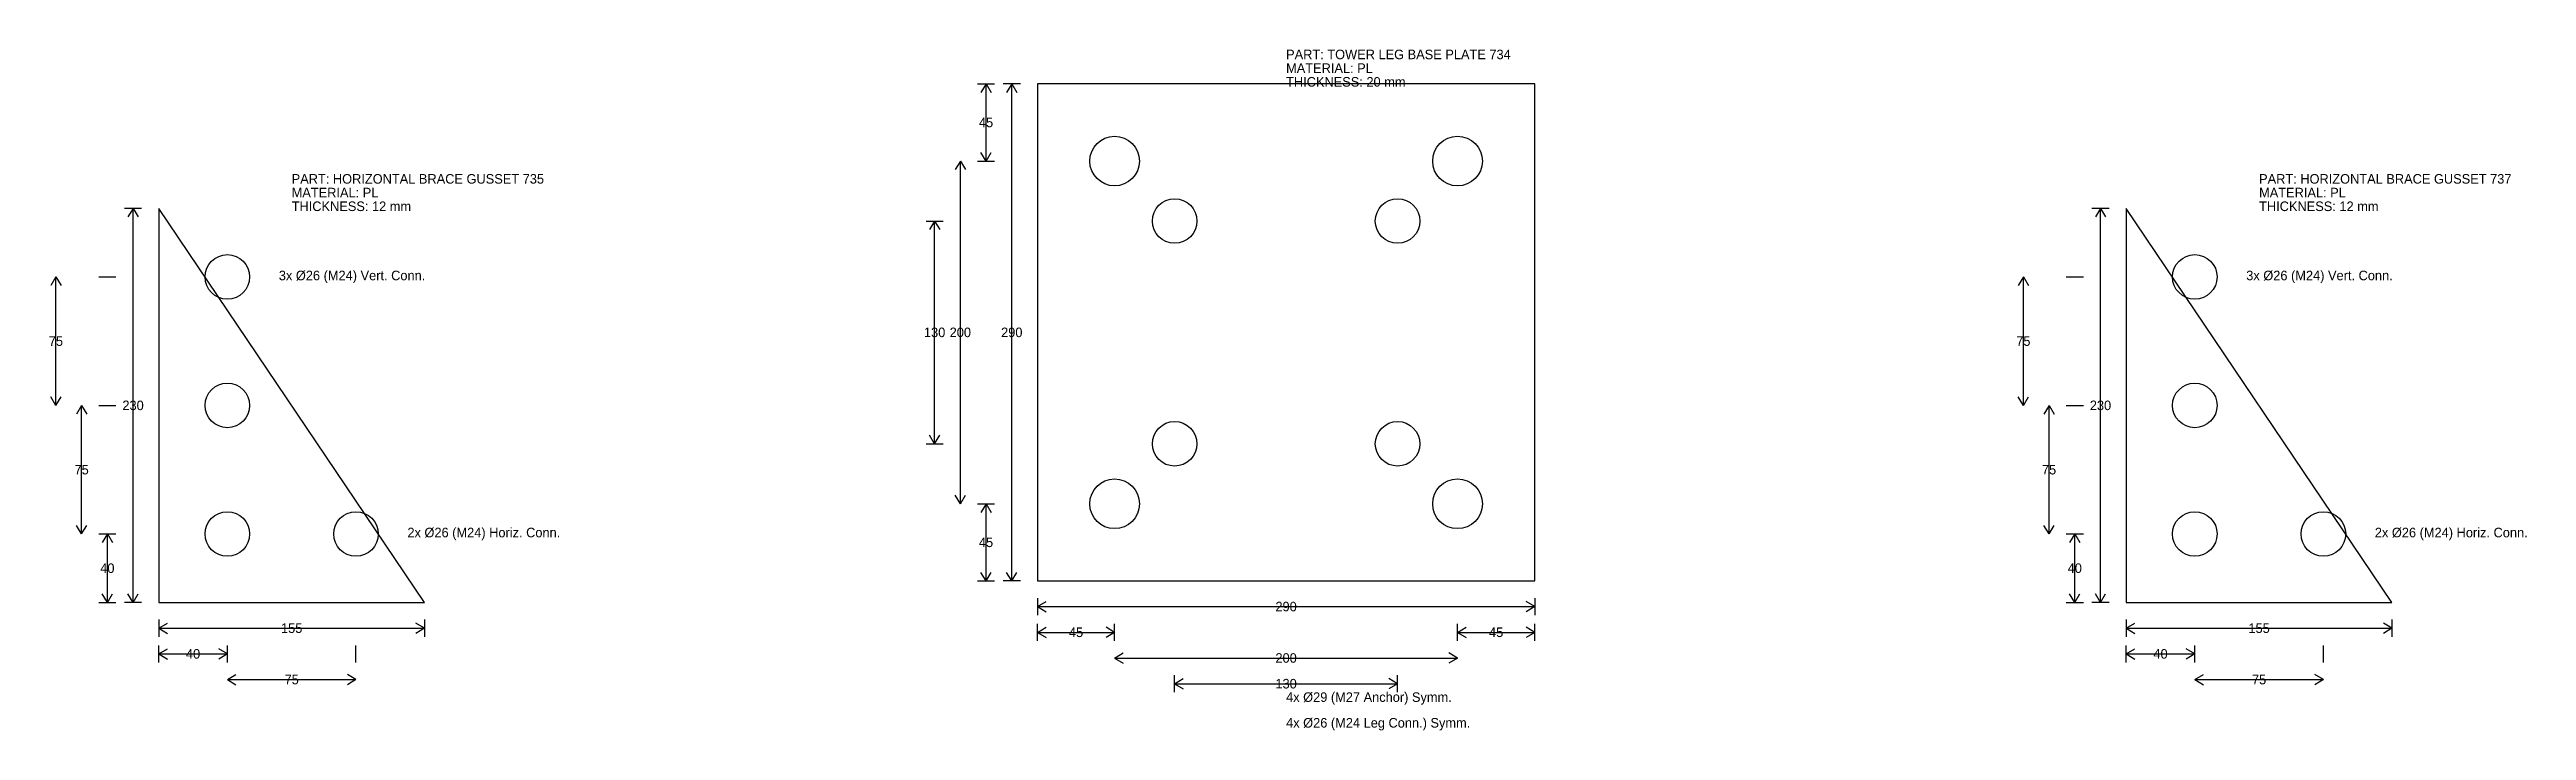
# Model space of a CAD drawing. Header units: millimetres. Extents: x 62 to 1681, y -6146 to 3884.
# Drawn here: x 153 to 1597, y -2158 to -1760 of the extents above; entities that cross this region are included whole.
import ezdxf

# ---------------------------------------------------------------- set-up
doc = ezdxf.new("R2010")
doc.units = ezdxf.units.MM

msp = doc.modelspace()

# ---------------------------------------------------------------- texts
at = {"layer": 'ANNOTATION', "char_height": 5.58}
for s, insert, attachment_point in [('PART: TOWER LEG BASE PLATE 734', (873.8, -1760.3), 1), ('THICKNESS: 20 mm', (873.8, -1776.3), 1), ('MATERIAL: PL', (873.8, -1768.3), 1), ('PART: HORIZONTAL BRACE GUSSET 735', (293.8, -1832.9), 1), ('PART: HORIZONTAL BRACE GUSSET 737', (1441.3, -1832.9), 1), ('THICKNESS: 12 mm', (293.8, -1848.9), 1), ('MATERIAL: PL', (293.8, -1840.9), 1), ('THICKNESS: 12 mm', (1441.3, -1848.9), 1), ('MATERIAL: PL', (1441.3, -1840.9), 1), ('3x Ø26 (M24) Vert. Conn.', (286.3, -1892.9), 4), ('3x Ø26 (M24) Vert. Conn.', (1433.8, -1892.9), 4), ('2x Ø26 (M24) Horiz. Conn.', (361.3, -2042.9), 4), ('2x Ø26 (M24) Horiz. Conn.', (1508.8, -2042.9), 4), ('4x Ø29 (M27 Anchor) Symm.', (873.8, -2135.3), 1), ('4x Ø26 (M24 Leg Conn.) Symm.', (873.8, -2150.3), 1)]:
    msp.add_mtext(s, dxfattribs=dict(at, insert=insert, attachment_point=attachment_point))
at = {"layer": 'DIMENSION', "char_height": 5.58, "attachment_point": 5}
for s, insert in [('45', (698.8, -1802.8)), ('75', (156.3, -1930.4)), ('130', (668.8, -1925.3)), ('200', (683.8, -1925.3)), ('290', (713.8, -1925.3)), ('75', (1303.8, -1930.4)), ('230', (201.3, -1967.9)), ('230', (1348.8, -1967.9)), ('75', (171.3, -2005.4)), ('75', (1318.8, -2005.4)), ('45', (698.8, -2047.8)), ('40', (186.3, -2062.9)), ('40', (1333.8, -2062.9)), ('290', (873.8, -2085.3)), ('155', (293.8, -2097.9)), ('45', (751.3, -2100.3)), ('45', (996.3, -2100.3)), ('155', (1441.3, -2097.9)), ('40', (236.3, -2112.9)), ('200', (873.8, -2115.3)), ('40', (1383.8, -2112.9)), ('75', (293.8, -2127.9)), ('130', (873.8, -2130.3)), ('75', (1441.3, -2127.9))]:
    msp.add_mtext(s, dxfattribs=dict(at, insert=insert))

# ---------------------------------------------------------------- linework, layer by layer
at = {"layer": 'DIMENSION'}
for p, q in [((693.8, -1780.3), (703.8, -1780.3)), ((698.8, -1780.3), (695.8, -1785.3)), ((698.8, -1825.3), (698.8, -1780.3)), ((698.8, -1780.3), (701.8, -1785.3)), ((718.8, -1780.3), (708.8, -1780.3)), ((713.8, -1780.3), (710.8, -1785.3)), ((713.8, -2070.3), (713.8, -1780.3)), ((713.8, -1780.3), (716.8, -1785.3)), ((683.8, -1825.3), (680.8, -1830.3)), ((683.8, -2025.3), (683.8, -1825.3)), ((683.8, -1825.3), (686.8, -1830.3)), ((693.8, -1825.3), (703.8, -1825.3)), ((698.8, -1825.3), (695.8, -1820.3)), ((698.8, -1825.3), (701.8, -1820.3)), ((206.3, -1852.9), (196.3, -1852.9)), ((201.3, -1852.9), (198.3, -1857.9)), ((201.3, -2082.9), (201.3, -1852.9)), ((201.3, -1852.9), (204.3, -1857.9)), ((663.8, -1860.3), (673.8, -1860.3)), ((668.8, -1860.3), (665.8, -1865.3)), ((668.8, -1990.3), (668.8, -1860.3)), ((668.8, -1860.3), (671.8, -1865.3)), ((1353.8, -1852.9), (1343.8, -1852.9)), ((1348.8, -1852.9), (1345.8, -1857.9)), ((1348.8, -2082.9), (1348.8, -1852.9)), ((1348.8, -1852.9), (1351.8, -1857.9)), ((156.3, -1892.9), (153.3, -1897.9)), ((156.3, -1967.9), (156.3, -1892.9)), ((156.3, -1892.9), (159.3, -1897.9)), ((181.3, -1892.9), (191.3, -1892.9)), ((1303.8, -1892.9), (1300.8, -1897.9)), ((1303.8, -1967.9), (1303.8, -1892.9)), ((1303.8, -1892.9), (1306.8, -1897.9)), ((1328.8, -1892.9), (1338.8, -1892.9)), ((156.3, -1967.9), (153.3, -1962.9)), ((156.3, -1967.9), (159.3, -1962.9)), ((1303.8, -1967.9), (1300.8, -1962.9)), ((1303.8, -1967.9), (1306.8, -1962.9)), ((171.3, -1967.9), (168.3, -1972.9)), ((171.3, -2042.9), (171.3, -1967.9)), ((171.3, -1967.9), (174.3, -1972.9)), ((181.3, -1967.9), (191.3, -1967.9)), ((1318.8, -1967.9), (1315.8, -1972.9)), ((1318.8, -2042.9), (1318.8, -1967.9)), ((1318.8, -1967.9), (1321.8, -1972.9)), ((1328.8, -1967.9), (1338.8, -1967.9)), ((663.8, -1990.3), (673.8, -1990.3)), ((668.8, -1990.3), (665.8, -1985.3)), ((668.8, -1990.3), (671.8, -1985.3)), ((683.8, -2025.3), (680.8, -2020.3)), ((683.8, -2025.3), (686.8, -2020.3)), ((693.8, -2025.3), (703.8, -2025.3)), ((698.8, -2025.3), (695.8, -2030.3)), ((698.8, -2070.3), (698.8, -2025.3)), ((698.8, -2025.3), (701.8, -2030.3)), ((171.3, -2042.9), (168.3, -2037.9)), ((171.3, -2042.9), (174.3, -2037.9)), ((181.3, -2042.9), (191.3, -2042.9)), ((186.3, -2042.9), (183.3, -2047.9)), ((186.3, -2082.9), (186.3, -2042.9)), ((186.3, -2042.9), (189.3, -2047.9)), ((1318.8, -2042.9), (1315.8, -2037.9)), ((1318.8, -2042.9), (1321.8, -2037.9)), ((1328.8, -2042.9), (1338.8, -2042.9)), ((1333.8, -2042.9), (1330.8, -2047.9)), ((1333.8, -2082.9), (1333.8, -2042.9)), ((1333.8, -2042.9), (1336.8, -2047.9)), ((698.8, -2070.3), (695.8, -2065.3)), ((698.8, -2070.3), (701.8, -2065.3)), ((713.8, -2070.3), (710.8, -2065.3)), ((713.8, -2070.3), (716.8, -2065.3)), ((186.3, -2082.9), (183.3, -2077.9)), ((186.3, -2082.9), (189.3, -2077.9)), ((201.3, -2082.9), (198.3, -2077.9)), ((201.3, -2082.9), (204.3, -2077.9)), ((693.8, -2070.3), (703.8, -2070.3)), ((718.8, -2070.3), (708.8, -2070.3)), ((728.8, -2080.3), (728.8, -2090.3)), ((1018.8, -2080.3), (1018.8, -2090.3)), ((1333.8, -2082.9), (1330.8, -2077.9)), ((1333.8, -2082.9), (1336.8, -2077.9)), ((1348.8, -2082.9), (1345.8, -2077.9)), ((1348.8, -2082.9), (1351.8, -2077.9)), ((181.3, -2082.9), (191.3, -2082.9)), ((206.3, -2082.9), (196.3, -2082.9)), ((216.3, -2092.9), (216.3, -2102.9)), ((371.3, -2092.9), (371.3, -2102.9)), ((728.8, -2085.3), (733.8, -2082.3)), ((728.8, -2085.3), (1018.8, -2085.3)), ((728.8, -2085.3), (733.8, -2088.3)), ((1018.8, -2085.3), (1013.8, -2082.3)), ((1018.8, -2085.3), (1013.8, -2088.3)), ((1328.8, -2082.9), (1338.8, -2082.9)), ((1353.8, -2082.9), (1343.8, -2082.9)), ((1363.8, -2092.9), (1363.8, -2102.9)), ((1518.8, -2092.9), (1518.8, -2102.9)), ((216.3, -2097.9), (221.3, -2094.9)), ((216.3, -2097.9), (371.3, -2097.9)), ((216.3, -2097.9), (221.3, -2100.9)), ((216.3, -2117.9), (216.3, -2107.9)), ((256.3, -2117.9), (256.3, -2107.9)), ((331.3, -2117.9), (331.3, -2107.9)), ((371.3, -2097.9), (366.3, -2094.9)), ((371.3, -2097.9), (366.3, -2100.9)), ((728.8, -2105.3), (728.8, -2095.3)), ((728.8, -2100.3), (733.8, -2097.3)), ((728.8, -2100.3), (773.8, -2100.3)), ((728.8, -2100.3), (733.8, -2103.3)), ((773.8, -2100.3), (768.8, -2097.3)), ((773.8, -2100.3), (768.8, -2103.3)), ((773.8, -2105.3), (773.8, -2095.3)), ((973.8, -2105.3), (973.8, -2095.3)), ((973.8, -2100.3), (978.8, -2097.3)), ((973.8, -2100.3), (1018.8, -2100.3)), ((973.8, -2100.3), (978.8, -2103.3)), ((1018.8, -2100.3), (1013.8, -2097.3)), ((1018.8, -2100.3), (1013.8, -2103.3)), ((1018.8, -2105.3), (1018.8, -2095.3)), ((1363.8, -2097.9), (1368.8, -2094.9)), ((1363.8, -2097.9), (1518.8, -2097.9)), ((1363.8, -2097.9), (1368.8, -2100.9)), ((1363.8, -2117.9), (1363.8, -2107.9)), ((1403.8, -2117.9), (1403.8, -2107.9)), ((1478.8, -2117.9), (1478.8, -2107.9)), ((1518.8, -2097.9), (1513.8, -2094.9)), ((1518.8, -2097.9), (1513.8, -2100.9)), ((216.3, -2112.9), (221.3, -2109.9)), ((216.3, -2112.9), (256.3, -2112.9)), ((216.3, -2112.9), (221.3, -2115.9)), ((256.3, -2112.9), (251.3, -2109.9)), ((256.3, -2112.9), (251.3, -2115.9)), ((773.8, -2115.3), (778.8, -2112.3)), ((773.8, -2115.3), (973.8, -2115.3)), ((773.8, -2115.3), (778.8, -2118.3)), ((973.8, -2115.3), (968.8, -2112.3)), ((973.8, -2115.3), (968.8, -2118.3)), ((1363.8, -2112.9), (1368.8, -2109.9)), ((1363.8, -2112.9), (1403.8, -2112.9)), ((1363.8, -2112.9), (1368.8, -2115.9)), ((1403.8, -2112.9), (1398.8, -2109.9)), ((1403.8, -2112.9), (1398.8, -2115.9)), ((256.3, -2127.9), (261.3, -2124.9)), ((256.3, -2127.9), (331.3, -2127.9)), ((256.3, -2127.9), (261.3, -2130.9)), ((331.3, -2127.9), (326.3, -2124.9)), ((331.3, -2127.9), (326.3, -2130.9)), ((808.8, -2135.3), (808.8, -2125.3)), ((808.8, -2130.3), (813.8, -2127.3)), ((808.8, -2130.3), (938.8, -2130.3)), ((808.8, -2130.3), (813.8, -2133.3)), ((938.8, -2130.3), (933.8, -2127.3)), ((938.8, -2130.3), (933.8, -2133.3)), ((938.8, -2135.3), (938.8, -2125.3)), ((1403.8, -2127.9), (1408.8, -2124.9)), ((1403.8, -2127.9), (1478.8, -2127.9)), ((1403.8, -2127.9), (1408.8, -2130.9)), ((1478.8, -2127.9), (1473.8, -2124.9)), ((1478.8, -2127.9), (1473.8, -2130.9))]:
    msp.add_line(p, q, dxfattribs=at)
at = {"layer": 'GEOMETRY'}
for points in [[(728.8, -2070.3), (1018.8, -2070.3), (1018.8, -1780.3), (728.8, -1780.3)], [(216.3, -2082.9), (371.3, -2082.9), (216.3, -1852.9)], [(1363.8, -2082.9), (1518.8, -2082.9), (1363.8, -1852.9)]]:
    msp.add_lwpolyline(points, close=True, dxfattribs=at)
for centre, radius in [((773.8, -1825.3), 14.5), ((973.8, -1825.3), 14.5), ((808.8, -1860.3), 13), ((938.8, -1860.3), 13), ((256.3, -1892.9), 13), ((1403.8, -1892.9), 13), ((256.3, -1967.9), 13), ((1403.8, -1967.9), 13), ((808.8, -1990.3), 13), ((938.8, -1990.3), 13), ((773.8, -2025.3), 14.5), ((973.8, -2025.3), 14.5), ((256.3, -2042.9), 13), ((331.3, -2042.9), 13), ((1403.8, -2042.9), 13), ((1478.8, -2042.9), 13)]:
    msp.add_circle(centre, radius, dxfattribs=at)

msp.set_redraw_order([(e.dxf.handle, doc.entitydb.next_handle()) for e in msp.query("TEXT MTEXT ATTDEF DIMENSION ARC_DIMENSION")])  # texts and dimensions are drawn at this point

doc.saveas('drawing.dxf')
